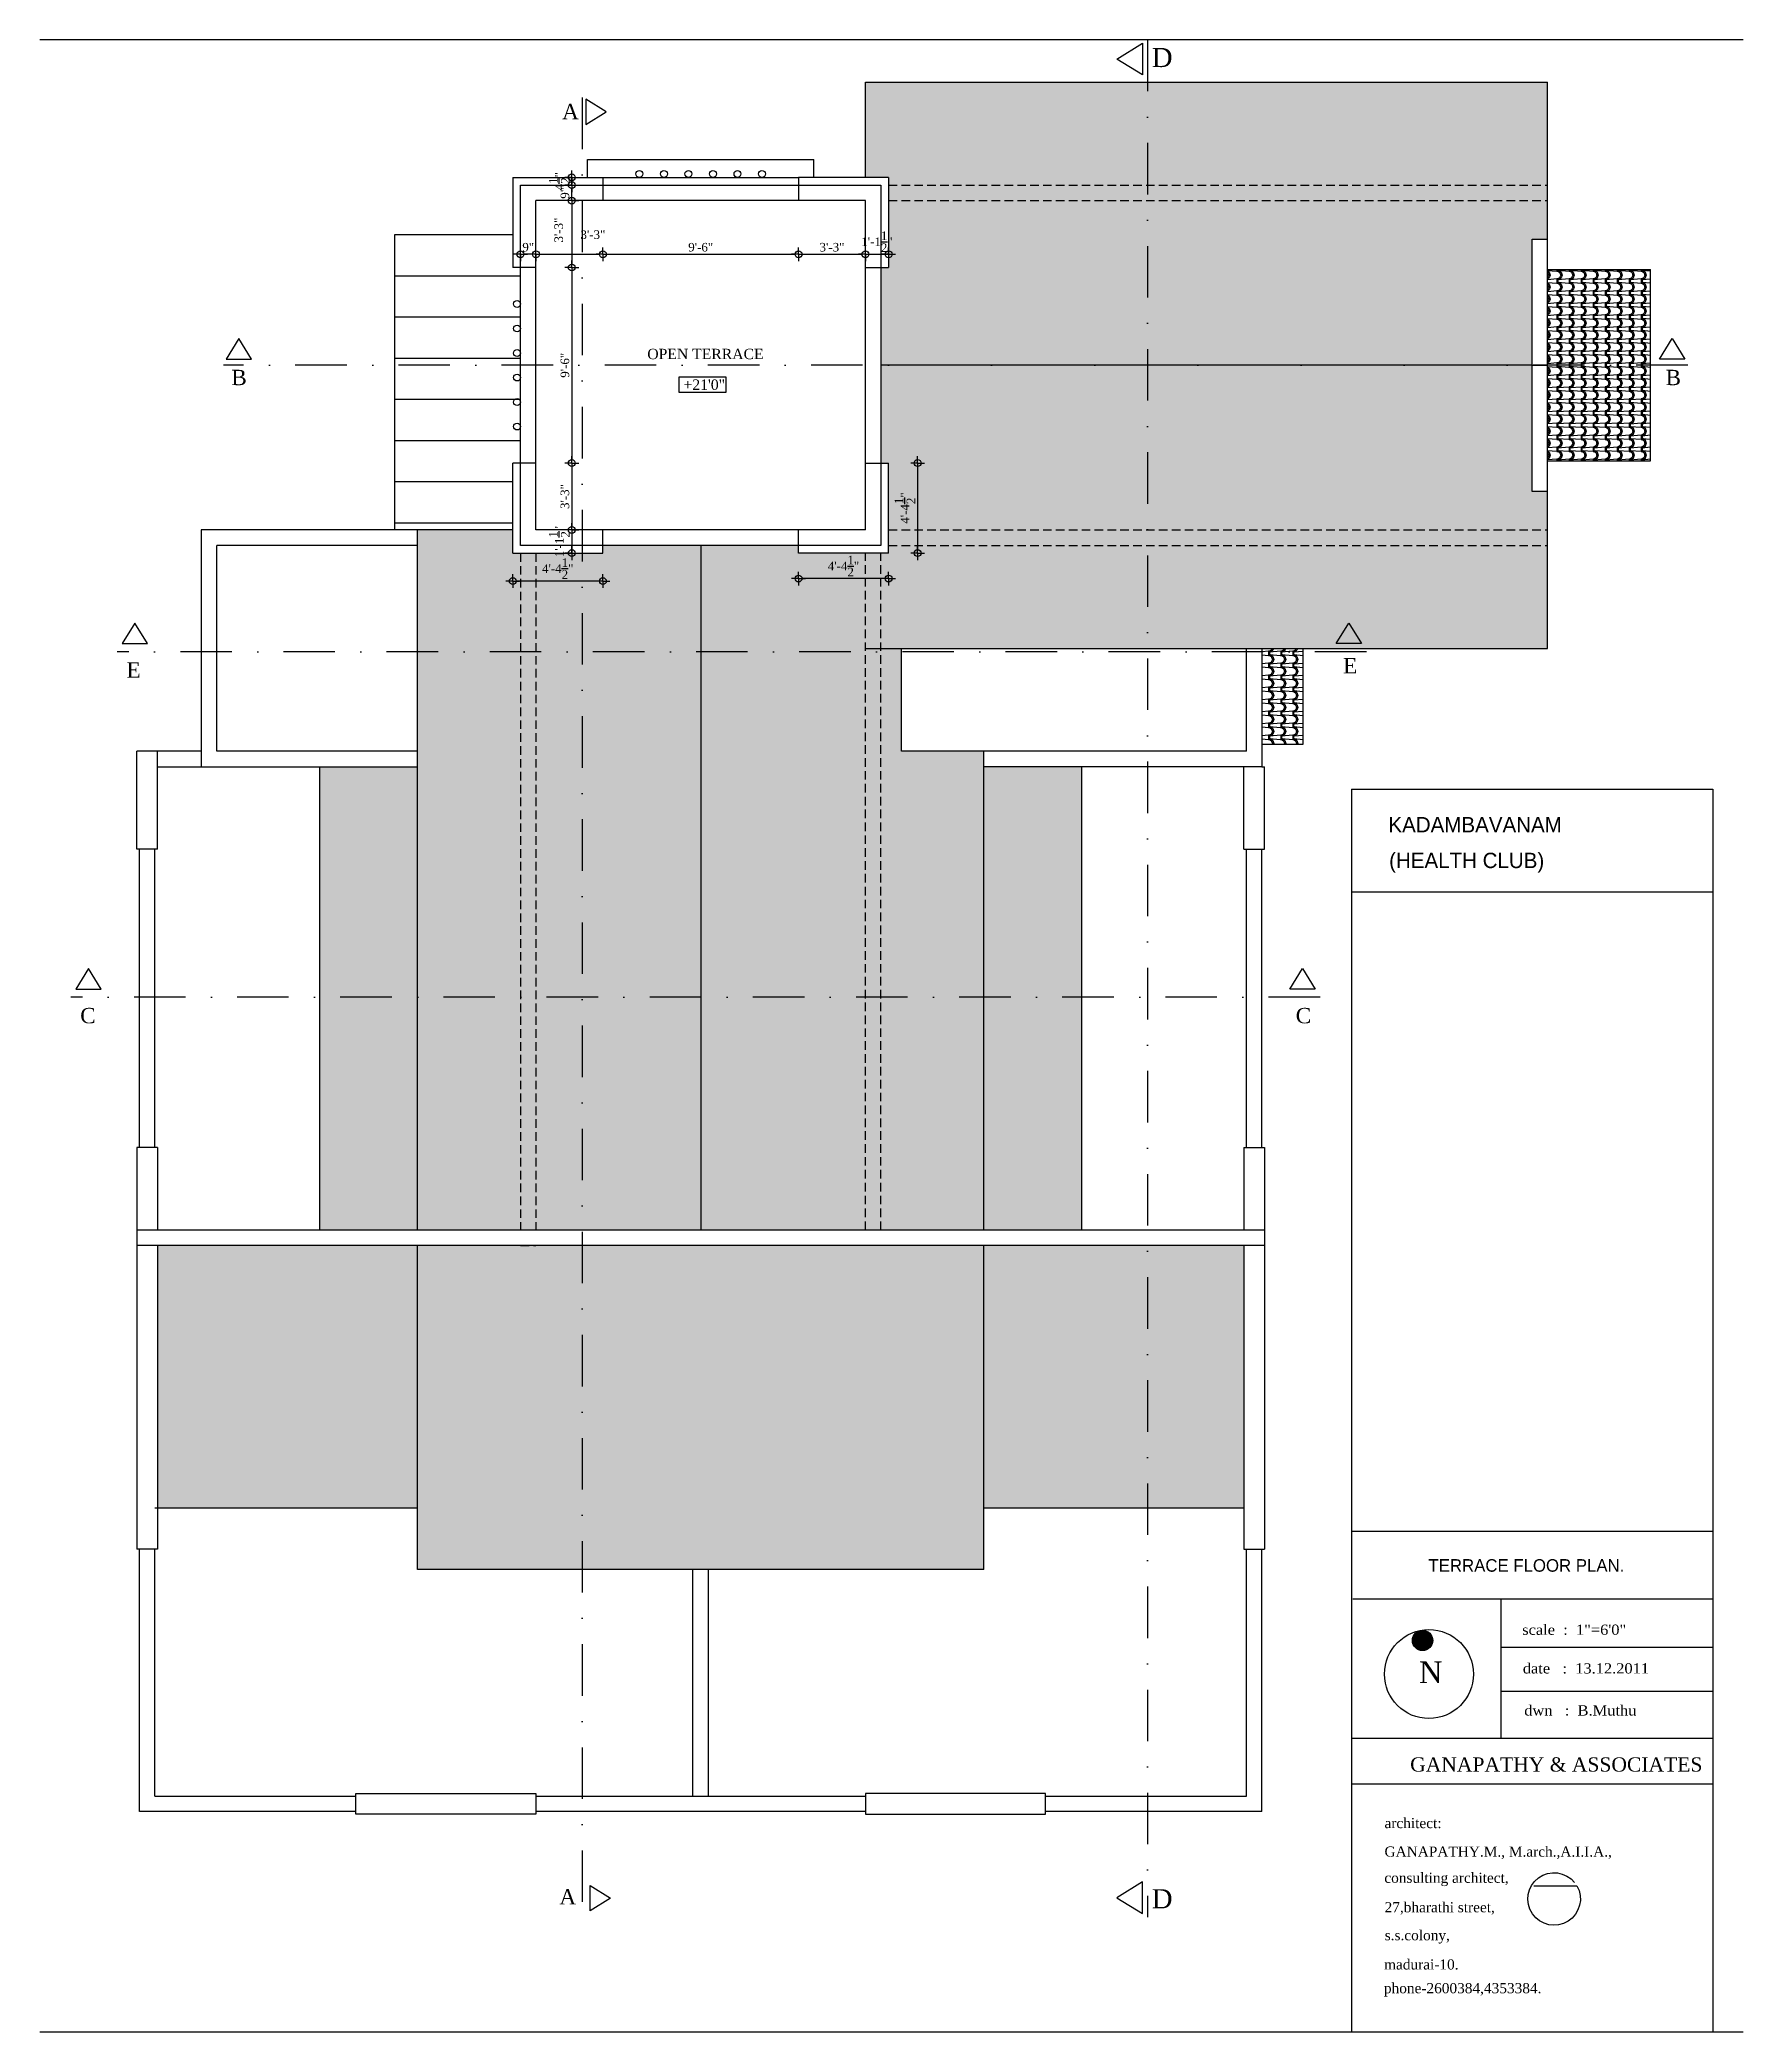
# Model space of a CAD drawing. Extents: x 7848 to 13228, y -2245 to 213.
# Drawn here: x 11094 to 12087, y -2245 to -1083 of the extents above; entities that cross this region are included whole.
import ezdxf

# ---------------------------------------------------------------- set-up
doc = ezdxf.new("R2010")
doc.units = 0
doc.header["$LTSCALE"] = 20
doc.header["$MEASUREMENT"] = 0
doc.header["$PDMODE"] = 34
doc.header["$PDSIZE"] = 5
doc.linetypes.add('DASHDOT', pattern=[1, 0.5, -0.25, 0, -0.25])
doc.linetypes.add('HIDDEN', pattern=[0.375, 0.25, -0.125])
doc.layers.get('0').update_dxf_attribs({"linetype": 'CONTINUOUS'})
doc.layers.get('Defpoints').update_dxf_attribs({"linetype": 'CONTINUOUS'})
for name, color, linetype in [('border', 230, 'CONTINUOUS'), ('BORTEXT', 2, 'CONTINUOUS'), ('DIMLINE', 254, 'CONTINUOUS'), ('Roof lilne', 31, 'CONTINUOUS'), ('Secline', 13, 'CONTINUOUS'), ('text', 2, 'CONTINUOUS'), ('TEXTS', 2, 'CONTINUOUS'), ('Thatti', 21, 'CONTINUOUS'), ('TILE', 22, 'CONTINUOUS'), ('wall', 13, 'CONTINUOUS'), ('WOOD', 7, 'CONTINUOUS')]:
    doc.layers.add(name, color=color, linetype=linetype)
doc.styles.add('STYLE1', font='times_1.ttf', dxfattribs={"width": 0.75, "oblique": 25})
doc.styles.add('style3', font='times_1.ttf')
doc.styles.add('style4', font='boos1_0.ttf')
doc.styles.add('style5', font='times_1.ttf')
doc.dimstyles.new('arch61', dxfattribs={"dimscale": 0, "dimtxt": 5, "dimasz": 2, "dimexe": 0.18, "dimexo": 0.0625, "dimgap": 1.5, "dimtad": 1, "dimzin": 3, "dimdsep": 46, "dimlunit": 4, "dimtxsty": 'style3', "dimblk": 'BLK', "dimcen": 0, "dimse1": 1, "dimse2": 1, "dimclrd": 256, "dimclrt": 3, "dimazin": 0, "dimtfac": 1, "dimtix": 1, "dimtmove": 2, "dimatfit": 3, "dimldrblk": 'NONE', "dimfxl": 0.18, "dimtolj": 1, "dimtzin": 0, "dimlwd": -1, "dimarcsym": 0})
pattern_1 = [(274.9697, (-3751.164, -404.3361), (-6.999939149, 84.0000073606), [6.464304, -155.143247]), (180, (-3750.604, -410.776), (-7, -7), [0.56, -6.44]), (0, (-3757.604, -411.336), (7, 7), [1.96, -5.04]), (90, (-3755.644, -411.336), (-7, 7), [0.7, -6.3]), (270, (-3751.164, -410.636), (7, -7), [0.7, -6.3]), (0, (-3751.164, -411.336), (7, 7), [0.56, -6.44]), (0, (-3757.604, -410.776), (7, 7), [1.4, -5.6]), (85.0303, (-3756.204, -410.7761), (6.999939149, 84.0000073606), [6.464304, -155.143247]), (52.6961, (-3756.204, -410.4261), (-90.999901229, -119.000075192), [1.848056, -182.95725]), (18.4349, (-3755.084, -408.956), (14.00000304, 6.99998882), [1.770874, -20.365065]), (341.5651, (-3753.404, -408.396), (-14.00000304, 6.99998882), [1.770874, -20.365065]), (307.3039, (-3751.724, -408.9561), (90.999901229, -119.000075192), [1.848056, -182.95725]), (20.2249, (-3754.734, -409.4461), (-76.99998085, -28.000058349), [1.417395, -140.321804]), (339.7751, (-3753.404, -408.9561), (76.99998085, -28.000058349), [1.417395, -140.321804]), (307.4054, (-3752.074, -409.4461), (70.000069668, -90.999947255), [1.498063, -148.308475]), (52.5946, (-3755.644, -410.6361), (-70.000069668, -90.999947255), [1.498063, -148.308475])]
pattern_2 = [(184.9697, (-3750.604, -417.7761), (84.0000073606, 6.999939149), [6.464304, -155.143247]), (90, (-3757.044, -418.336), (-7, 7), [0.56, -6.44]), (270, (-3757.604, -411.336), (7, -7), [1.96, -5.04]), (0, (-3757.604, -413.296), (7, 7), [0.7, -6.3]), (180, (-3756.904, -417.776), (-7, -7), [0.7, -6.3]), (270, (-3757.604, -417.776), (7, -7), [0.56, -6.44]), (270, (-3757.044, -411.336), (7, -7), [1.4, -5.6]), (355.0303, (-3757.044, -412.7361), (84.0000073606, -6.999939149), [6.464304, -155.143247]), (322.6961, (-3756.694, -412.7361), (-119.000075192, 90.999901229), [1.848056, -182.95725]), (288.4349, (-3755.224, -413.856), (6.99998882, -14.00000304), [1.770874, -20.365065]), (251.5651, (-3754.664, -415.536), (6.99998882, 14.00000304), [1.770874, -20.365065]), (217.3039, (-3755.224, -417.2161), (-119.000075192, -90.999901229), [1.848056, -182.95725]), (290.2249, (-3755.714, -414.2061), (-28.000058349, 76.99998085), [1.417395, -140.321804]), (249.7751, (-3755.224, -415.5361), (-28.000058349, -76.99998085), [1.417395, -140.321804]), (217.4054, (-3755.714, -416.8661), (-90.999947255, -70.000069668), [1.498063, -148.308475]), (322.5946, (-3756.904, -413.2961), (-90.999947255, 70.000069668), [1.498063, -148.308475])]

msp = doc.modelspace()

# ---------------------------------------------------------------- texts
at = {"layer": 'BORTEXT', "style": 'style4'}
for s, height, p in [('KADAMBAVANAM', 8.9465, (11880.209, -1545.335)), ('TERRACE FLOOR PLAN.', 7.31523, (11903.535, -1976.264))]:
    msp.add_text(s, height=height, dxfattribs=at).set_placement(p)
at = {"layer": 'BORTEXT', "color": 0, "style": 'style4'}
msp.add_text('(HEALTH CLUB)', height=8.9465, dxfattribs=at).set_placement((11880.614, -1566.159))
at = {"layer": 'BORTEXT', "color": 7, "style": 'style3', "width": 1.061034}
for s, p in [('scale  :  1"=6\'0"', (11958.174, -2013.048)), ('date   :  13.12.2011', (11958.519, -2035.581)), ('dwn   :  B.Muthu', (11959.373, -2060.098))]:
    msp.add_text(s, height=5.96569, dxfattribs=at).set_placement(p)
at = {"layer": 'BORTEXT', "color": 13, "style": 'style5'}
msp.add_text('GANAPATHY & ASSOCIATES', height=8.316, dxfattribs=at).set_placement((11892.895, -2092.776))
at = {"layer": 'BORTEXT', "color": 2, "style": 'style5'}
for s, p in [('architect:', (11877.944, -2125.729)), ('GANAPATHY.M., M.arch.,A.I.I.A.,', (11877.944, -2142.349)), ('consulting architect,', (11877.843, -2157.597)), ('27,bharathi street,', (11877.995, -2174.775)), ('s.s.colony,', (11878.071, -2191.075)), ('madurai-10.', (11877.69, -2208.114)), ('phone-2600384,4353384.', (11877.587, -2221.952))]:
    msp.add_text(s, height=5.9136, dxfattribs=at).set_placement(p)
at = {"layer": 'Secline', "linetype": 'DASHDOT', "ltscale": 5, "style": 'style5'}
for s, height, p in [('D', 11.171, (11742.269, -1099.311)), ('A', 8.937, (11398.734, -1129.7)), ('B', 8.937, (11206.018, -1284.677)), ('B', 8.937, (12041.695, -1284.677)), ('E', 8.937, (11144.947, -1455.171)), ('E', 8.937, (11853.843, -1452.687)), ('C', 8.937, (11117.947, -1656.606)), ('C', 8.937, (11826.197, -1656.606)), ('A', 8.937, (11397.168, -2170.209)), ('D', 11.171, (11742.269, -2172.468))]:
    msp.add_text(s, height=height, dxfattribs=at).set_placement(p)
at = {"layer": 'text', "style": 'style5'}
for s, height, p in [('OPEN TERRACE', 6.05042, (11448.383, -1269.523)), ('+21\'0"', 6.0504, (11469.454, -1287.418))]:
    msp.add_text(s, height=height, dxfattribs=at).set_placement(p)

# ---------------------------------------------------------------- blocks, each defined once
blk = doc.blocks.new('*U43')
at = {"layer": 'TEXTS'}
blk.add_hatch(color=256, dxfattribs=at).paths.add_polyline_path([(-6.72, 12.42, 1), (1.52, 12.42, 1)])
for centre, radius in [((0, -1.24), 18.04), ((-2.6, 12.42), 4.12)]:
    blk.add_circle(centre, radius, dxfattribs=at)
at = {"layer": 'TEXTS', "style": 'STYLE1'}
blk.add_text('N', height=8.8, dxfattribs=at).set_placement((-4.08, -4.91))
blk = doc.blocks.new('BLK')
for q in [(-2, 0), (0, 2), (0, -2), (2, 0)]:
    blk.add_line((0, 0), q)
blk.add_circle((0, 0), 1)
blk = doc.blocks.new('*D379')
at = {"layer": 'Defpoints', "color": 0}
for p in [(11422.5, -1177.1), (11536.5, -1177.1), (11536.5, -1208.4)]:
    blk.add_point(p, dxfattribs=at)
at = {"layer": 'DIMLINE'}
blk.add_line((11424.5, -1208.4), (11534.5, -1208.4), dxfattribs=at)
at = {"layer": 'DIMLINE', "xscale": 2, "yscale": 2, "zscale": 2, "rotation": 180}
blk.add_blockref('BLK', (11422.5, -1208.4), dxfattribs=at)
at = {"layer": 'DIMLINE', "xscale": 2, "yscale": 2, "zscale": 2}
blk.add_blockref('BLK', (11536.5, -1208.4), dxfattribs=at)
at = {"layer": 'DIMLINE', "color": 3, "insert": (11479.5, -1204.3), "char_height": 5, "attachment_point": 5, "style": 'style3'}
blk.add_mtext('\\A1;9\'-6"', dxfattribs=at)
blk = doc.blocks.new('_None')
blk = doc.blocks.new('*D380')
at = {"layer": 'Defpoints', "color": 0}
for p in [(11536.5, -1181.6), (11575.5, -1181.6), (11575.5, -1208.4)]:
    blk.add_point(p, dxfattribs=at)
at = {"layer": 'DIMLINE'}
blk.add_line((11538.5, -1208.4), (11573.5, -1208.4), dxfattribs=at)
at = {"layer": 'DIMLINE', "xscale": 2, "yscale": 2, "zscale": 2, "rotation": 180}
blk.add_blockref('BLK', (11536.5, -1208.4), dxfattribs=at)
at = {"layer": 'DIMLINE', "xscale": 2, "yscale": 2, "zscale": 2}
blk.add_blockref('BLK', (11575.5, -1208.4), dxfattribs=at)
at = {"layer": 'DIMLINE', "color": 3, "insert": (11556, -1204.3), "char_height": 5, "attachment_point": 5, "style": 'style3'}
blk.add_mtext('\\A1;3\'-3"', dxfattribs=at)
blk = doc.blocks.new('*D381')
at = {"layer": 'Defpoints', "color": 0}
for p in [(11575.5, -1216.1), (11589, -1208.4), (11589, -1216.1)]:
    blk.add_point(p, dxfattribs=at)
at = {"layer": 'DIMLINE'}
for p, q in [((11573.5, -1208.4), (11571.5, -1208.4)), ((11575.5, -1208.4), (11589, -1208.4)), ((11591, -1208.4), (11593, -1208.4))]:
    blk.add_line(p, q, dxfattribs=at)
at = {"layer": 'DIMLINE', "xscale": 2, "yscale": 2, "zscale": 2}
blk.add_blockref('BLK', (11575.5, -1208.4), dxfattribs=at)
at = {"layer": 'DIMLINE', "xscale": 2, "yscale": 2, "zscale": 2, "rotation": 180}
blk.add_blockref('BLK', (11589, -1208.4), dxfattribs=at)
at = {"layer": 'DIMLINE', "color": 3, "insert": (11582.2, -1201.1), "char_height": 5, "attachment_point": 5, "style": 'style3'}
blk.add_mtext('\\A1;1\'-1{\\H1.000000x;\\S1/2;}"', dxfattribs=at)
blk = doc.blocks.new('*D382')
at = {"layer": 'Defpoints', "color": 0}
for p in [(11383.5, -1181.6), (11422.5, -1181.6), (11422.5, -1208.4)]:
    blk.add_point(p, dxfattribs=at)
at = {"layer": 'DIMLINE'}
blk.add_line((11385.5, -1208.4), (11420.5, -1208.4), dxfattribs=at)
at = {"layer": 'DIMLINE', "xscale": 2, "yscale": 2, "zscale": 2, "rotation": 180}
blk.add_blockref('BLK', (11383.5, -1208.4), dxfattribs=at)
at = {"layer": 'DIMLINE', "xscale": 2, "yscale": 2, "zscale": 2}
blk.add_blockref('BLK', (11422.5, -1208.4), dxfattribs=at)
at = {"layer": 'DIMLINE', "color": 3, "insert": (11416.7, -1197), "char_height": 5, "attachment_point": 5, "style": 'style3'}
blk.add_mtext('\\A1;3\'-3"', dxfattribs=at)
blk = doc.blocks.new('*D383')
at = {"layer": 'Defpoints', "color": 0}
for p in [(11374.5, -1208.4), (11374.5, -1216.1), (11383.5, -1216.1)]:
    blk.add_point(p, dxfattribs=at)
at = {"layer": 'DIMLINE'}
blk.add_line((11381.5, -1208.4), (11376.5, -1208.4), dxfattribs=at)
at = {"layer": 'DIMLINE', "xscale": 2, "yscale": 2, "zscale": 2, "rotation": 180}
blk.add_blockref('BLK', (11374.5, -1208.4), dxfattribs=at)
at = {"layer": 'DIMLINE', "xscale": 2, "yscale": 2, "zscale": 2}
blk.add_blockref('BLK', (11383.5, -1208.4), dxfattribs=at)
at = {"layer": 'DIMLINE', "color": 3, "insert": (11379, -1204.3), "char_height": 5, "attachment_point": 5, "style": 'style3'}
blk.add_mtext('\\A1;9"', dxfattribs=at)
blk = doc.blocks.new('*D384')
at = {"layer": 'Defpoints', "color": 0}
for p in [(11404.4, -1168.1), (11422.5, -1168.1), (11422.5, -1177.1)]:
    blk.add_point(p, dxfattribs=at)
at = {"layer": 'DIMLINE'}
blk.add_line((11404.4, -1175.1), (11404.4, -1170.1), dxfattribs=at)
at = {"layer": 'DIMLINE', "xscale": 2, "yscale": 2, "zscale": 2}
for p, rotation in [((11404.4, -1168.1), 90), ((11404.4, -1177.1), 270)]:
    blk.add_blockref('BLK', p, dxfattribs=dict(at, rotation=rotation))
at = {"layer": 'DIMLINE', "color": 3, "insert": (11400.4, -1172.6), "char_height": 5, "attachment_point": 5, "rotation": 90, "style": 'style3'}
blk.add_mtext('\\A1;9"', dxfattribs=at)
blk = doc.blocks.new('*D385')
at = {"layer": 'Defpoints', "color": 0}
for p in [(11388, -1177.1), (11388, -1216.1), (11404.4, -1216.1)]:
    blk.add_point(p, dxfattribs=at)
at = {"layer": 'DIMLINE'}
blk.add_line((11404.4, -1179.1), (11404.4, -1214.1), dxfattribs=at)
at = {"layer": 'DIMLINE', "xscale": 2, "yscale": 2, "zscale": 2}
for p, rotation in [((11404.4, -1177.1), 90), ((11404.4, -1216.1), 270)]:
    blk.add_blockref('BLK', p, dxfattribs=dict(at, rotation=rotation))
at = {"layer": 'DIMLINE', "color": 3, "insert": (11396.8, -1194.3), "char_height": 5, "attachment_point": 5, "rotation": 90, "style": 'style3'}
blk.add_mtext('\\A1;3\'-3"', dxfattribs=at)
blk = doc.blocks.new('*D386')
at = {"layer": 'Defpoints', "color": 0}
for p in [(11383.5, -1216.1), (11383.5, -1330.1), (11404.4, -1330.1)]:
    blk.add_point(p, dxfattribs=at)
at = {"layer": 'DIMLINE'}
blk.add_line((11404.4, -1218.1), (11404.4, -1328.1), dxfattribs=at)
at = {"layer": 'DIMLINE', "xscale": 2, "yscale": 2, "zscale": 2}
for p, rotation in [((11404.4, -1216.1), 90), ((11404.4, -1330.1), 270)]:
    blk.add_blockref('BLK', p, dxfattribs=dict(at, rotation=rotation))
at = {"layer": 'DIMLINE', "color": 3, "insert": (11400.4, -1273.1), "char_height": 5, "attachment_point": 5, "rotation": 90, "style": 'style3'}
blk.add_mtext('\\A1;9\'-6"', dxfattribs=at)
blk = doc.blocks.new('*D387')
at = {"layer": 'Defpoints', "color": 0}
for p in [(11388, -1330.1), (11388, -1369.1), (11404.4, -1369.1)]:
    blk.add_point(p, dxfattribs=at)
at = {"layer": 'DIMLINE'}
blk.add_line((11404.4, -1332.1), (11404.4, -1367.1), dxfattribs=at)
at = {"layer": 'DIMLINE', "xscale": 2, "yscale": 2, "zscale": 2}
for p, rotation in [((11404.4, -1330.1), 90), ((11404.4, -1369.1), 270)]:
    blk.add_blockref('BLK', p, dxfattribs=dict(at, rotation=rotation))
at = {"layer": 'DIMLINE', "color": 3, "insert": (11400.4, -1349.6), "char_height": 5, "attachment_point": 5, "rotation": 90, "style": 'style3'}
blk.add_mtext('\\A1;3\'-3"', dxfattribs=at)
blk = doc.blocks.new('*D388')
at = {"layer": 'Defpoints', "color": 0}
for p in [(11422.5, -1369.1), (11404.4, -1382.6), (11422.5, -1382.6)]:
    blk.add_point(p, dxfattribs=at)
at = {"layer": 'DIMLINE'}
for p, q in [((11404.4, -1367.1), (11404.4, -1365.1)), ((11404.4, -1369.1), (11404.4, -1382.6)), ((11404.4, -1384.6), (11404.4, -1386.6))]:
    blk.add_line(p, q, dxfattribs=at)
at = {"layer": 'DIMLINE', "xscale": 2, "yscale": 2, "zscale": 2}
for p, rotation in [((11404.4, -1369.1), 270), ((11404.4, -1382.6), 90)]:
    blk.add_blockref('BLK', p, dxfattribs=dict(at, rotation=rotation))
at = {"layer": 'DIMLINE', "color": 3, "insert": (11397.1, -1375.8), "char_height": 5, "attachment_point": 5, "rotation": 90, "style": 'style3'}
blk.add_mtext('\\A1;1\'-1{\\H1.000000x;\\S1/2;}"', dxfattribs=at)
blk = doc.blocks.new('*D389')
at = {"layer": 'Defpoints', "color": 0}
for p in [(11589, -1330.1), (11589, -1382.6), (11605.9, -1382.6)]:
    blk.add_point(p, dxfattribs=at)
at = {"layer": 'DIMLINE'}
blk.add_line((11605.9, -1332.1), (11605.9, -1380.6), dxfattribs=at)
at = {"layer": 'DIMLINE', "xscale": 2, "yscale": 2, "zscale": 2}
for p, rotation in [((11605.9, -1330.1), 90), ((11605.9, -1382.6), 270)]:
    blk.add_blockref('BLK', p, dxfattribs=dict(at, rotation=rotation))
at = {"layer": 'DIMLINE', "color": 3, "insert": (11598.5, -1356.3), "char_height": 5, "attachment_point": 5, "rotation": 90, "style": 'style3'}
blk.add_mtext('\\A1;4\'-4{\\H1.000000x;\\S1/2;}"', dxfattribs=at)
blk = doc.blocks.new('*D390')
at = {"layer": 'Defpoints', "color": 0}
for p in [(11536.5, -1382.6), (11589, -1382.6), (11536.5, -1397.4)]:
    blk.add_point(p, dxfattribs=at)
at = {"layer": 'DIMLINE'}
blk.add_line((11587, -1397.4), (11538.5, -1397.4), dxfattribs=at)
at = {"layer": 'DIMLINE', "xscale": 2, "yscale": 2, "zscale": 2, "rotation": 180}
blk.add_blockref('BLK', (11536.5, -1397.4), dxfattribs=at)
at = {"layer": 'DIMLINE', "xscale": 2, "yscale": 2, "zscale": 2}
blk.add_blockref('BLK', (11589, -1397.4), dxfattribs=at)
at = {"layer": 'DIMLINE', "color": 3, "insert": (11562.7, -1390.1), "char_height": 5, "attachment_point": 5, "style": 'style3'}
blk.add_mtext('\\A1;4\'-4{\\H1.000000x;\\S1/2;}"', dxfattribs=at)
blk = doc.blocks.new('*D391')
at = {"layer": 'Defpoints', "color": 0}
for p in [(11370, -1382.6), (11422.5, -1382.6), (11370, -1398.9)]:
    blk.add_point(p, dxfattribs=at)
at = {"layer": 'DIMLINE'}
blk.add_line((11420.5, -1398.9), (11372, -1398.9), dxfattribs=at)
at = {"layer": 'DIMLINE', "xscale": 2, "yscale": 2, "zscale": 2, "rotation": 180}
blk.add_blockref('BLK', (11370, -1398.9), dxfattribs=at)
at = {"layer": 'DIMLINE', "xscale": 2, "yscale": 2, "zscale": 2}
blk.add_blockref('BLK', (11422.5, -1398.9), dxfattribs=at)
at = {"layer": 'DIMLINE', "color": 3, "insert": (11396.2, -1391.6), "char_height": 5, "attachment_point": 5, "style": 'style3'}
blk.add_mtext('\\A1;4\'-4{\\H1.000000x;\\S1/2;}"', dxfattribs=at)
blk = doc.blocks.new('*D434')
at = {"layer": 'Defpoints', "color": 0}
for p in [(11404.4, -1163.6), (11422.5, -1163.6), (11422.5, -1168.1)]:
    blk.add_point(p, dxfattribs=at)
at = {"layer": 'DIMLINE'}
for p, q in [((11404.4, -1161.6), (11404.4, -1159.6)), ((11404.4, -1168.1), (11404.4, -1163.6)), ((11404.4, -1170.1), (11404.4, -1172.1))]:
    blk.add_line(p, q, dxfattribs=at)
at = {"layer": 'DIMLINE', "xscale": 2, "yscale": 2, "zscale": 2}
for p, rotation in [((11404.4, -1163.6), 270), ((11404.4, -1168.1), 90)]:
    blk.add_blockref('BLK', p, dxfattribs=dict(at, rotation=rotation))
at = {"layer": 'DIMLINE', "color": 3, "insert": (11397.1, -1165.8), "char_height": 5, "attachment_point": 5, "rotation": 90, "style": 'style3'}
blk.add_mtext('\\A1;4{\\H1.000000x;\\S1/2;}"', dxfattribs=at)

# ---------------------------------------------------------------- dimensions: what is measured, and where the dimension line sits
at = {"layer": 'DIMLINE'}
for base, p1, p2, override, picture, middle in [((11404.408, -1163.587), (11422.496, -1168.087), (11422.496, -1163.587), {"dimscale": 1}, '*D434', (11397.086, -1165.837)), ((11404.408, -1168.087), (11422.496, -1177.087), (11422.496, -1168.087), {"dimscale": 1, "dimfxl": 0.25}, '*D384', (11400.358, -1172.587)), ((11404.408, -1330.087), (11383.496, -1216.087), (11383.496, -1330.087), {"dimscale": 1, "dimfxl": 0.25}, '*D386', (11400.358, -1273.087)), ((11404.408, -1369.087), (11387.996, -1330.087), (11387.996, -1369.087), {"dimscale": 1, "dimfxl": 0.25}, '*D387', (11400.365, -1349.587)), ((11605.856, -1382.587), (11588.996, -1330.087), (11588.996, -1382.587), {"dimscale": 1, "dimfxl": 0.25}, '*D389', (11598.533, -1356.337)), ((11404.408, -1382.587), (11422.496, -1369.087), (11422.496, -1382.587), {"dimscale": 1, "dimfxl": 0.25}, '*D388', (11397.086, -1375.837))]:
    dim = msp.add_linear_dim(base=base, p1=p1, p2=p2, angle=90, dimstyle='arch61', override=override, dxfattribs=at)
    dim.commit()
    dim.dimension.update_dxf_attribs({"geometry": picture, "text_midpoint": middle})
dim = msp.add_linear_dim(base=(11422.496, -1208.375), p1=(11383.496, -1181.587), p2=(11422.496, -1181.587), dimstyle='arch61', override={"dimscale": 1, "dimfxl": 0.25}, dxfattribs=at)
dim.commit()
dim.dimension.update_dxf_attribs({"geometry": '*D382', "text_midpoint": (11416.733, -1197.028), "dimtype": 160})
dim = msp.add_linear_dim(base=(11404.408, -1216.087), p1=(11387.996, -1177.087), p2=(11387.996, -1216.087), angle=90, dimstyle='arch61', override={"dimscale": 1, "dimfxl": 0.25}, dxfattribs=at)
dim.commit()
dim.dimension.update_dxf_attribs({"geometry": '*D385', "text_midpoint": (11396.845, -1194.273), "dimtype": 160})
for base, p1, p2, picture, middle in [((11536.496, -1208.375), (11422.496, -1177.087), (11536.496, -1177.087), '*D379', (11479.496, -1204.324)), ((11575.496, -1208.375), (11536.496, -1181.587), (11575.496, -1181.587), '*D380', (11555.996, -1204.331)), ((11588.996, -1208.375), (11575.496, -1216.087), (11588.996, -1216.087), '*D381', (11582.246, -1201.052)), ((11374.496, -1208.375), (11383.496, -1216.087), (11374.496, -1216.087), '*D383', (11378.996, -1204.324)), ((11369.996, -1398.923), (11422.496, -1382.587), (11369.996, -1382.587), '*D391', (11396.246, -1391.6)), ((11536.496, -1397.403), (11588.996, -1382.587), (11536.496, -1382.587), '*D390', (11562.746, -1390.081))]:
    dim = msp.add_linear_dim(base=base, p1=p1, p2=p2, dimstyle='arch61', override={"dimscale": 1, "dimfxl": 0.25}, dxfattribs=at)
    dim.commit()
    dim.dimension.update_dxf_attribs({"geometry": picture, "text_midpoint": middle})

# ---------------------------------------------------------------- hatches: boundary and pattern name
at = {"layer": 'Thatti'}
h = msp.add_hatch(dxfattribs=at)
h.set_pattern_fill('SPANTILE', color=8, scale=7, style=0)
h.set_pattern_definition(pattern_1)
h.paths.add_polyline_path([(11162.996, -1786.087), (11162.996, -1939.087), (11314.496, -1939.087), (11314.496, -1786.087)])
h = msp.add_hatch(dxfattribs=at)
h.set_pattern_fill('SPANTILE', color=8, scale=7, style=0)
h.set_pattern_definition(pattern_1)
h.paths.add_polyline_path([(11795.996, -1939.087), (11795.996, -1786.087), (11644.496, -1786.087), (11644.496, -1939.087)])
at = {"layer": 'TILE'}
h = msp.add_hatch(dxfattribs=at)
h.set_pattern_fill('SPANTILE', color=256, scale=7, style=0)
h.set_pattern_definition([(85.0303, (-4891.20382, -679.3539), (-6.999939149, -84.0000073606), [6.464304, -155.143247]), (180, (-4890.644, -672.914), (-7, 7), [0.56, -6.44]), (0, (-4897.644, -672.354), (7, -7), [1.96, -5.04]), (270, (-4895.684, -672.354), (-7, -7), [0.7, -6.3]), (90, (-4891.204, -673.054), (7, 7), [0.7, -6.3]), (0, (-4891.204, -672.354), (7, -7), [0.56, -6.44]), (0, (-4897.644, -672.914), (7, -7), [1.4, -5.6]), (274.9697, (-4896.24382, -672.9139), (6.999939149, -84.0000073606), [6.464304, -155.143247]), (307.3039, (-4896.24382, -673.2639), (-90.999901229, 119.000075192), [1.848056, -182.95725]), (341.5651, (-4895.1238, -674.7339), (14.00000304, -6.99998882), [1.770874, -20.365065]), (18.4349, (-4893.4438, -675.2939), (-14.00000304, -6.99998882), [1.770874, -20.365065]), (52.6961, (-4891.76382, -674.7339), (90.999901229, 119.000075192), [1.848056, -182.95725]), (339.7751, (-4894.77382, -674.2439), (-76.99998085, 28.000058349), [1.417395, -140.321804]), (20.2249, (-4893.44382, -674.7339), (76.99998085, 28.000058349), [1.417395, -140.321804]), (52.5946, (-4892.11382, -674.2439), (70.000069668, 90.999947255), [1.498063, -148.308475]), (307.4054, (-4895.68382, -673.0539), (-70.000069668, 90.999947255), [1.498063, -148.308475])])
h.paths.add_polyline_path([(11972.996, -1108.087), (11972.996, -1199.587), (11963.996, -1199.587), (11963.996, -1273.087), (11584.496, -1273.087), (11584.496, -1216.087), (11588.996, -1216.087), (11588.996, -1163.587), (11575.496, -1163.587), (11575.496, -1108.087)])
h = msp.add_hatch(dxfattribs=at)
h.set_pattern_fill('SPANTILE', color=8, scale=7, style=0)
h.set_pattern_definition(pattern_2)
h.paths.add_polyline_path([(12032.996, -1217.337), (11972.996, -1217.337), (11972.996, -1328.837), (12032.996, -1328.837)])
h = msp.add_hatch(dxfattribs=at)
h.set_pattern_fill('SPANTILE', color=256, scale=7, style=0)
h.set_pattern_definition([(274.9697, (-4891.20382, -1866.8196), (-6.999939149, 84.0000073606), [6.464304, -155.143247]), (180, (-4890.644, -1873.2596), (-7, -7), [0.56, -6.44]), (0, (-4897.644, -1873.8196), (7, 7), [1.96, -5.04]), (90, (-4895.684, -1873.8196), (-7, 7), [0.7, -6.3]), (270, (-4891.204, -1873.1196), (7, -7), [0.7, -6.3]), (0, (-4891.204, -1873.8196), (7, 7), [0.56, -6.44]), (0, (-4897.644, -1873.2596), (7, 7), [1.4, -5.6]), (85.0303, (-4896.24382, -1873.2596), (6.999939149, 84.0000073606), [6.464304, -155.143247]), (52.6961, (-4896.24382, -1872.9096), (-90.999901229, -119.000075192), [1.848056, -182.95725]), (18.4349, (-4895.1238, -1871.4396), (14.00000304, 6.99998882), [1.770874, -20.365065]), (341.5651, (-4893.4438, -1870.8796), (-14.00000304, 6.99998882), [1.770874, -20.365065]), (307.3039, (-4891.76382, -1871.4396), (90.999901229, -119.000075192), [1.848056, -182.95725]), (20.2249, (-4894.77382, -1871.9296), (-76.99998085, -28.000058349), [1.417395, -140.321804]), (339.7751, (-4893.44382, -1871.4396), (76.99998085, -28.000058349), [1.417395, -140.321804]), (307.4054, (-4892.11382, -1871.9296), (70.000069668, -90.999947255), [1.498063, -148.308475]), (52.5946, (-4895.68382, -1873.1196), (-70.000069668, -90.999947255), [1.498063, -148.308475])])
h.paths.add_polyline_path([(11972.996, -1438.087), (11972.996, -1346.587), (11963.996, -1346.587), (11963.996, -1273.087), (11584.496, -1273.087), (11584.496, -1330.087), (11588.996, -1330.087), (11588.996, -1382.587), (11575.496, -1382.587), (11575.496, -1438.087)])
h = msp.add_hatch(dxfattribs=at)
h.set_pattern_fill('SPANTILE', color=256, scale=7, angle=270, style=0)
h.set_pattern_definition([(184.9697, (-4872.47098, -417.7761), (84.0000073606, 6.999939149), [6.464304, -155.143247]), (90, (-4878.911, -418.336), (-7, 7), [0.56, -6.44]), (270, (-4879.471, -411.336), (7, -7), [1.96, -5.04]), (0, (-4879.471, -413.296), (7, 7), [0.7, -6.3]), (180, (-4878.771, -417.776), (-7, -7), [0.7, -6.3]), (270, (-4879.471, -417.776), (7, -7), [0.56, -6.44]), (270, (-4878.911, -411.336), (7, -7), [1.4, -5.6]), (355.0303, (-4878.91098, -412.7361), (84.0000073606, -6.999939149), [6.464304, -155.143247]), (322.6961, (-4878.56098, -412.7361), (-119.000075192, 90.999901229), [1.848056, -182.95725]), (288.4349, (-4877.091, -413.856), (6.99998882, -14.00000304), [1.770874, -20.365065]), (251.5651, (-4876.531, -415.536), (6.99998882, 14.00000304), [1.770874, -20.365065]), (217.3039, (-4877.09098, -417.2161), (-119.000075192, -90.999901229), [1.848056, -182.95725]), (290.2249, (-4877.58098, -414.2061), (-28.000058349, 76.99998085), [1.417395, -140.321804]), (249.7751, (-4877.09098, -415.5361), (-28.000058349, -76.99998085), [1.417395, -140.321804]), (217.4054, (-4877.58098, -416.8661), (-90.999947255, -70.000069668), [1.498063, -148.308475]), (322.5946, (-4878.77098, -413.2961), (-90.999947255, 70.000069668), [1.498063, -148.308475])])
h.paths.add_polyline_path([(11422.496, -1378.087), (11422.496, -1382.587), (11369.996, -1382.587), (11369.996, -1369.087), (11314.496, -1369.087), (11314.496, -1777.087), (11479.496, -1777.087), (11479.496, -1378.087)])
h = msp.add_hatch(dxfattribs=at)
h.set_pattern_fill('SPANTILE', color=256, scale=7, angle=270, style=0)
h.set_pattern_definition([(355.0303, (27831.46344, -417.7761), (-84.0000073606, 6.999939149), [6.464304, -155.143247]), (90, (27837.9034, -418.336), (7, 7), [0.56, -6.44]), (270, (27838.4634, -411.336), (-7, -7), [1.96, -5.04]), (180, (27838.4634, -413.296), (-7, 7), [0.7, -6.3]), (7e-15, (27837.7634, -417.776), (7, -7), [0.7, -6.3]), (270, (27838.4634, -417.776), (-7, -7), [0.56, -6.44]), (270, (27837.9034, -411.336), (-7, -7), [1.4, -5.6]), (184.9697, (27837.90344, -412.7361), (-84.0000073606, -6.999939149), [6.464304, -155.143247]), (217.3039, (27837.55344, -412.7361), (119.000075192, 90.999901229), [1.848056, -182.95725]), (251.5651, (27836.0834, -413.856), (-6.99998882, -14.00000304), [1.770874, -20.365065]), (288.4349, (27835.5234, -415.536), (-6.99998882, 14.00000304), [1.770874, -20.365065]), (322.6961, (27836.08344, -417.2161), (119.000075192, -90.999901229), [1.848056, -182.95725]), (249.7751, (27836.57344, -414.2061), (28.000058349, 76.99998085), [1.417395, -140.321804]), (290.2249, (27836.08344, -415.5361), (28.000058349, -76.99998085), [1.417395, -140.321804]), (322.5946, (27836.57344, -416.8661), (90.999947255, -70.000069668), [1.498063, -148.308475]), (217.4054, (27837.76344, -413.2961), (90.999947255, 70.000069668), [1.498063, -148.308475])])
h.paths.add_polyline_path([(11575.496, -1382.587), (11536.496, -1382.587), (11536.496, -1378.087), (11479.496, -1378.087), (11479.496, -1777.087), (11644.496, -1777.087), (11644.496, -1498.087), (11596.496, -1498.087), (11596.496, -1438.087), (11575.496, -1438.087)])
h = msp.add_hatch(dxfattribs=at)
h.set_pattern_fill('SPANTILE', color=8, scale=7, style=0)
h.set_pattern_definition(pattern_2)
h.paths.add_polyline_path([(11806.496, -1478.837), (11806.496, -1493.837), (11830.496, -1493.837), (11830.496, -1438.087), (11806.496, -1438.087)])
h = msp.add_hatch(dxfattribs=at)
h.set_pattern_fill('SPANTILE', color=8, scale=7, style=0)
h.set_pattern_definition([(355.0303, (21686.09723, -2320.1941), (-84.000007361, 6.999939149), [6.464304, -155.143247]), (90, (21692.537, -2320.754), (7, 7), [0.56, -6.44]), (270, (21693.097, -2313.754), (-7, -7), [1.96, -5.04]), (180, (21693.097, -2315.714), (-7, 7), [0.7, -6.3]), (7e-15, (21692.397, -2320.194), (7, -7), [0.7, -6.3]), (270, (21693.097, -2320.194), (-7, -7), [0.56, -6.44]), (270, (21692.537, -2313.754), (-7, -7), [1.4, -5.6]), (184.9697, (21692.53723, -2315.1541), (-84.000007361, -6.999939149), [6.464304, -155.143247]), (217.3039, (21692.18723, -2315.1541), (119.000075192, 90.999901229), [1.848056, -182.95725]), (251.5651, (21690.7172, -2316.274), (-6.9999888, -14.00000304), [1.770874, -20.365065]), (288.4349, (21690.1572, -2317.954), (-6.9999888, 14.00000304), [1.770874, -20.365065]), (322.6961, (21690.71723, -2319.6341), (119.000075192, -90.999901229), [1.848056, -182.95725]), (249.7751, (21691.20723, -2316.6241), (28.000058349, 76.99998085), [1.417395, -140.321804]), (290.2249, (21690.71723, -2317.9541), (28.000058349, -76.99998085), [1.417395, -140.321804]), (322.5946, (21691.20723, -2319.2841), (90.999947255, -70.000069668), [1.498063, -148.308475]), (217.4054, (21692.39723, -2315.7141), (90.999947255, 70.000069668), [1.498063, -148.308475])])
h.paths.add_polyline_path([(11314.496, -1777.087), (11314.496, -1507.087), (11257.496, -1507.087), (11257.496, -1777.087)])
h = msp.add_hatch(dxfattribs=at)
h.set_pattern_fill('SPANTILE', color=8, scale=7, style=0)
h.set_pattern_definition([(184.9697, (1272.89523, -2320.1941), (84.000007361, 6.999939149), [6.464304, -155.143247]), (90, (1266.455, -2320.754), (-7, 7), [0.56, -6.44]), (270, (1265.895, -2313.754), (7, -7), [1.96, -5.04]), (0, (1265.895, -2315.714), (7, 7), [0.7, -6.3]), (180, (1266.595, -2320.194), (-7, -7), [0.7, -6.3]), (270, (1265.895, -2320.194), (7, -7), [0.56, -6.44]), (270, (1266.455, -2313.754), (7, -7), [1.4, -5.6]), (355.0303, (1266.45523, -2315.1541), (84.000007361, -6.999939149), [6.464304, -155.143247]), (322.6961, (1266.80523, -2315.1541), (-119.000075192, 90.999901229), [1.848056, -182.95725]), (288.4349, (1268.2752, -2316.274), (6.9999888, -14.00000304), [1.770874, -20.365065]), (251.5651, (1268.8352, -2317.954), (6.9999888, 14.00000304), [1.770874, -20.365065]), (217.3039, (1268.27523, -2319.6341), (-119.000075192, -90.999901229), [1.848056, -182.95725]), (290.2249, (1267.78523, -2316.6241), (-28.000058349, 76.99998085), [1.417395, -140.321804]), (249.7751, (1268.27523, -2317.9541), (-28.000058349, -76.99998085), [1.417395, -140.321804]), (217.4054, (1267.78523, -2319.2841), (-90.999947255, -70.000069668), [1.498063, -148.308475]), (322.5946, (1266.59523, -2315.7141), (-90.999947255, 70.000069668), [1.498063, -148.308475])])
h.paths.add_polyline_path([(11644.496, -1507.087), (11644.496, -1777.087), (11701.496, -1777.087), (11701.496, -1507.087)])
h = msp.add_hatch(dxfattribs=at)
h.set_pattern_fill('SPANTILE', color=256, scale=7, style=0)
h.set_pattern_definition([(274.9697, (-4873.03098, -404.3361), (-6.999939149, 84.0000073606), [6.464304, -155.143247]), (180, (-4872.471, -410.776), (-7, -7), [0.56, -6.44]), (0, (-4879.471, -411.336), (7, 7), [1.96, -5.04]), (90, (-4877.511, -411.336), (-7, 7), [0.7, -6.3]), (270, (-4873.031, -410.636), (7, -7), [0.7, -6.3]), (0, (-4873.031, -411.336), (7, 7), [0.56, -6.44]), (0, (-4879.471, -410.776), (7, 7), [1.4, -5.6]), (85.0303, (-4878.07098, -410.7761), (6.999939149, 84.0000073606), [6.464304, -155.143247]), (52.6961, (-4878.07098, -410.4261), (-90.999901229, -119.000075192), [1.848056, -182.95725]), (18.4349, (-4876.951, -408.956), (14.00000304, 6.99998882), [1.770874, -20.365065]), (341.5651, (-4875.271, -408.396), (-14.00000304, 6.99998882), [1.770874, -20.365065]), (307.3039, (-4873.59098, -408.9561), (90.999901229, -119.000075192), [1.848056, -182.95725]), (20.2249, (-4876.60098, -409.4461), (-76.99998085, -28.000058349), [1.417395, -140.321804]), (339.7751, (-4875.27098, -408.9561), (76.99998085, -28.000058349), [1.417395, -140.321804]), (307.4054, (-4873.94098, -409.4461), (70.000069668, -90.999947255), [1.498063, -148.308475]), (52.5946, (-4877.51098, -410.6361), (-70.000069668, -90.999947255), [1.498063, -148.308475])])
h.paths.add_polyline_path([(11314.496, -1786.087), (11314.496, -1974.962), (11644.496, -1974.962), (11644.496, -1786.087)])

# ---------------------------------------------------------------- linework, layer by layer
for p, q in [((11413.496, -1153.087), (11545.496, -1153.087)), ((11413.496, -1163.587), (11413.496, -1153.087)), ((11545.496, -1163.587), (11545.496, -1153.087))]:
    msp.add_line(p, q)
at = {"color": 8}
for p, q in [((11422.496, -1163.587), (11536.496, -1163.587)), ((11369.996, -1197.087), (11300.996, -1197.087)), ((11300.996, -1197.087), (11300.996, -1369.087)), ((11374.496, -1221.087), (11300.996, -1221.087)), ((11374.496, -1245.087), (11300.996, -1245.087)), ((11374.496, -1269.087), (11300.996, -1269.087)), ((11374.496, -1293.087), (11300.996, -1293.087)), ((11374.496, -1317.087), (11300.996, -1317.087)), ((11369.996, -1341.087), (11300.996, -1341.087)), ((11369.996, -1365.087), (11300.996, -1365.087))]:
    msp.add_line(p, q, dxfattribs=at)
at = {"layer": 'border'}
for p, q in [((12086.901, -1083.414), (11094.451, -1083.414)), ((12086.901, -2244.633), (11094.451, -2244.633))]:
    msp.add_line(p, q, dxfattribs=at)
at = {"layer": 'border', "color": 13}
for p, q in [((11858.617, -1520.093), (11858.617, -2244.633)), ((11858.617, -1520.093), (12069.151, -1520.093)), ((12069.151, -1520.093), (12069.151, -2244.633)), ((11858.617, -1579.93), (12069.151, -1579.93)), ((11858.617, -1952.575), (12069.151, -1952.575)), ((11859.575, -1992.086), (12069.151, -1992.086))]:
    msp.add_line(p, q, dxfattribs=at)
at = {"layer": 'BORTEXT', "color": 13}
for p, q in [((11945.623, -1992.086), (11945.623, -2073.235)), ((11945.623, -2020.302), (12069.151, -2020.302)), ((11945.623, -2045.862), (12069.151, -2045.862))]:
    msp.add_line(p, q, dxfattribs=at)
at = {"layer": 'BORTEXT', "color": 2}
msp.add_lwpolyline([(11964.944, -2159.364), (11990.019, -2159.364, -26.38430378), (11988.711, -2157.449)], format="xyb", dxfattribs=at)
at = {"layer": 'Roof lilne'}
for p, q in [((11575.496, -1108.087), (11972.996, -1108.087)), ((11575.496, -1163.587), (11575.496, -1108.087)), ((11972.996, -1199.587), (11972.996, -1108.087)), ((11972.996, -1217.337), (12032.996, -1217.337)), ((12032.996, -1328.837), (12032.996, -1217.337)), ((11963.996, -1273.087), (11584.496, -1273.087)), ((11972.996, -1328.837), (12032.996, -1328.837)), ((11972.996, -1438.087), (11972.996, -1346.587)), ((11369.996, -1369.087), (11314.496, -1369.087)), ((11369.996, -1369.087), (11314.496, -1369.087)), ((11314.496, -1777.087), (11314.496, -1369.087)), ((11479.496, -1378.087), (11479.496, -1777.087)), ((11575.496, -1438.087), (11972.996, -1438.087)), ((11596.496, -1498.087), (11596.496, -1438.087)), ((11830.496, -1493.837), (11830.496, -1438.087)), ((11806.496, -1493.837), (11830.496, -1493.837)), ((11257.496, -1777.087), (11257.496, -1507.087)), ((11644.496, -1498.087), (11596.496, -1498.087)), ((11644.496, -1777.087), (11644.496, -1498.087)), ((11701.496, -1777.087), (11701.496, -1507.087)), ((11314.496, -1974.962), (11314.496, -1786.087)), ((11644.496, -1974.962), (11644.496, -1786.087)), ((11161.496, -1939.087), (11314.496, -1939.087)), ((11644.496, -1939.087), (11796.054, -1939.087)), ((11644.496, -1974.962), (11314.496, -1974.962))]:
    msp.add_line(p, q, dxfattribs=at)
at = {"layer": 'Secline', "linetype": 'DASHDOT', "ltscale": 3}
for p, q in [((11739.877, -1083.414), (11739.877, -2177.549)), ((11410.489, -1117.035), (11410.489, -2177.549)), ((12054.581, -1273.087), (11201.431, -1273.087)), ((11867.412, -1440.039), (11139.553, -1440.039)), ((11840.412, -1641.474), (11112.553, -1641.474))]:
    msp.add_line(p, q, dxfattribs=at)
at = {"layer": 'Secline', "linetype": 'DASHDOT', "ltscale": 5}
for points in [[(11721.995, -1094.604), (11736.9, -1085.374), (11736.9, -1103.834)], [(11424.463, -1125.464), (11412.539, -1118.08), (11412.539, -1132.848)], [(11210.4, -1257.57), (11203.016, -1269.494), (11217.784, -1269.494)], [(12045.611, -1257.57), (12052.996, -1269.494), (12038.227, -1269.494)], [(11149.757, -1423.342), (11142.373, -1435.266), (11157.141, -1435.266)], [(11857.208, -1423.342), (11864.592, -1435.266), (11849.824, -1435.266)], [(11122.757, -1624.777), (11115.373, -1636.701), (11130.141, -1636.701)], [(11830.208, -1624.777), (11837.592, -1636.701), (11822.824, -1636.701)], [(11426.942, -2166.585), (11415.018, -2173.969), (11415.018, -2159.2)], [(11721.995, -2166.254), (11736.9, -2175.484), (11736.9, -2157.024)]]:
    msp.add_lwpolyline(points, close=True, dxfattribs=at)
at = {"layer": 'text', "color": 13}
for p, q in [((11858.617, -2073.235), (12069.151, -2073.235)), ((11858.617, -2099.976), (12069.151, -2099.976))]:
    msp.add_line(p, q, dxfattribs=at)
at = {"layer": 'text'}
msp.add_lwpolyline([(11467.039, -1279.92), (11494.201, -1279.92), (11494.201, -1288.945), (11467.039, -1288.945)], close=True, dxfattribs=at)
at = {"layer": 'wall', "color": 2}
for p, q in [((11369.996, -1163.587), (11422.496, -1163.587)), ((11369.996, -1163.587), (11369.996, -1216.087)), ((11374.496, -1378.087), (11374.496, -1168.087)), ((11374.496, -1168.087), (11584.496, -1168.087)), ((11422.496, -1163.587), (11422.496, -1177.087)), ((11588.996, -1163.587), (11536.496, -1163.587)), ((11536.496, -1163.587), (11536.496, -1177.087)), ((11584.496, -1168.087), (11584.496, -1378.087)), ((11588.996, -1163.587), (11588.996, -1216.087)), ((11383.496, -1369.087), (11383.496, -1177.087)), ((11575.496, -1177.087), (11383.496, -1177.087)), ((11575.496, -1369.087), (11575.496, -1177.087)), ((11963.996, -1199.587), (11972.996, -1199.587)), ((11963.996, -1273.087), (11963.996, -1199.587)), ((11972.996, -1273.087), (11972.996, -1199.587)), ((11383.496, -1216.087), (11369.996, -1216.087)), ((11575.496, -1216.087), (11588.996, -1216.087)), ((11963.996, -1346.587), (11963.996, -1273.087)), ((11963.996, -1273.087), (11972.996, -1273.087)), ((11972.996, -1346.587), (11972.996, -1273.087)), ((11383.496, -1330.087), (11369.996, -1330.087)), ((11369.996, -1382.587), (11369.996, -1330.087)), ((11575.496, -1330.087), (11588.996, -1330.087)), ((11588.996, -1382.587), (11588.996, -1330.087)), ((11972.996, -1346.587), (11963.996, -1346.587)), ((11575.496, -1369.087), (11383.496, -1369.087)), ((11422.496, -1382.587), (11422.496, -1369.087)), ((11536.496, -1382.587), (11536.496, -1369.087)), ((11584.496, -1378.087), (11374.496, -1378.087)), ((11369.996, -1382.587), (11422.496, -1382.587)), ((11588.996, -1382.587), (11536.496, -1382.587)), ((11150.996, -1777.087), (11807.996, -1777.087)), ((11150.996, -1777.087), (11150.996, -1786.087)), ((11807.996, -1786.087), (11150.996, -1786.087)), ((11807.996, -1777.087), (11807.996, -1786.087))]:
    msp.add_line(p, q, dxfattribs=at)
at = {"layer": 'wall', "color": 0, "linetype": 'HIDDEN'}
for p, q in [((11588.996, -1168.087), (11972.996, -1168.087)), ((11588.996, -1177.087), (11972.996, -1177.087)), ((11588.996, -1369.087), (11972.996, -1369.087)), ((11588.996, -1378.087), (11972.996, -1378.087)), ((11374.496, -1382.587), (11374.496, -1777.087)), ((11383.496, -1382.587), (11383.496, -1777.087)), ((11575.496, -1777.087), (11575.496, -1382.587)), ((11584.496, -1777.087), (11584.496, -1382.587)), ((11374.496, -1786.087), (11383.496, -1786.087)), ((11584.496, -1786.087), (11575.496, -1786.087))]:
    msp.add_line(p, q, dxfattribs=at)
at = {"layer": 'wall', "color": 0}
for p, q in [((11188.496, -1369.087), (11188.496, -1507.087)), ((11314.496, -1369.087), (11188.496, -1369.087)), ((11197.496, -1498.087), (11197.496, -1378.087)), ((11314.496, -1378.087), (11197.496, -1378.087)), ((11797.496, -1498.087), (11797.496, -1438.087)), ((11806.496, -1438.087), (11806.496, -1507.087)), ((11188.496, -1507.087), (11314.496, -1507.087)), ((11314.496, -1498.087), (11197.496, -1498.087)), ((11797.496, -1498.087), (11644.496, -1498.087)), ((11806.496, -1507.087), (11644.496, -1507.087))]:
    msp.add_line(p, q, dxfattribs=at)
at = {"layer": 'wall', "color": 8}
for p, q in [((11162.996, -1498.087), (11150.996, -1498.087)), ((11150.996, -1555.087), (11150.996, -1498.087)), ((11188.496, -1498.087), (11162.996, -1498.087)), ((11162.996, -1555.087), (11162.996, -1498.087)), ((11162.996, -1507.087), (11188.496, -1507.087)), ((11795.996, -1555.087), (11795.996, -1507.087)), ((11806.496, -1507.087), (11807.996, -1507.087)), ((11807.996, -1555.087), (11807.996, -1507.087)), ((11162.996, -1555.087), (11150.996, -1555.087)), ((11152.496, -1729.087), (11152.496, -1555.087)), ((11161.496, -1729.087), (11161.496, -1555.087)), ((11795.996, -1555.087), (11807.996, -1555.087)), ((11797.496, -1729.087), (11797.496, -1555.087)), ((11806.496, -1729.087), (11806.496, -1555.087)), ((11162.996, -1729.087), (11150.996, -1729.087)), ((11150.996, -1729.087), (11150.996, -1777.087)), ((11162.996, -1729.087), (11162.996, -1777.087)), ((11795.996, -1729.087), (11807.996, -1729.087)), ((11795.996, -1729.087), (11795.996, -1777.087)), ((11807.996, -1729.087), (11807.996, -1777.087)), ((11150.996, -1786.087), (11150.996, -1963.087)), ((11162.996, -1786.087), (11162.996, -1963.087)), ((11795.996, -1786.087), (11795.996, -1963.087)), ((11807.996, -1786.087), (11807.996, -1963.087)), ((11162.996, -1963.087), (11150.996, -1963.087)), ((11152.496, -2116.087), (11152.496, -1963.087)), ((11161.496, -2107.087), (11161.496, -1963.087)), ((11795.996, -1963.087), (11807.996, -1963.087)), ((11797.496, -2107.087), (11797.496, -1963.087)), ((11806.496, -2116.087), (11806.496, -1963.087)), ((11474.996, -2107.087), (11474.996, -1974.962)), ((11483.996, -2107.087), (11483.996, -1974.962)), ((11161.496, -2107.087), (11278.496, -2107.087)), ((11278.496, -2117.587), (11278.496, -2105.587)), ((11278.496, -2105.587), (11383.496, -2105.587)), ((11383.496, -2105.587), (11383.496, -2117.587)), ((11383.496, -2107.087), (11575.496, -2107.087)), ((11680.496, -2105.587), (11575.496, -2105.587)), ((11575.496, -2105.587), (11575.496, -2117.587)), ((11680.496, -2117.587), (11680.496, -2105.587)), ((11680.496, -2107.087), (11797.496, -2107.087)), ((11278.496, -2116.087), (11152.496, -2116.087)), ((11383.496, -2117.587), (11278.496, -2117.587)), ((11575.496, -2116.087), (11383.496, -2116.087)), ((11575.496, -2117.587), (11680.496, -2117.587)), ((11806.496, -2116.087), (11680.496, -2116.087))]:
    msp.add_line(p, q, dxfattribs=at)
at = {"layer": 'WOOD', "color": 8}
for centre in [(11443.782, -1161.587), (11458.068, -1161.587), (11472.353, -1161.587), (11486.639, -1161.587), (11500.925, -1161.587), (11515.211, -1161.587), (11372.496, -1237.372), (11372.496, -1251.658), (11372.496, -1265.944), (11372.496, -1280.23), (11372.496, -1294.515), (11372.496, -1308.801)]:
    msp.add_circle(centre, 2, dxfattribs=at)

# ---------------------------------------------------------------- block references
at = {"layer": 'text', "xscale": 1.43589743589655, "yscale": 1.435897435896777, "zscale": 1.435897435896777}
msp.add_blockref('*U43', (11903.832, -2034.133), dxfattribs=at)

msp.set_redraw_order([(e.dxf.handle, doc.entitydb.next_handle()) for e in msp.query("TEXT MTEXT ATTDEF DIMENSION ARC_DIMENSION")])  # texts and dimensions are drawn at this point

doc.saveas('drawing.dxf')
